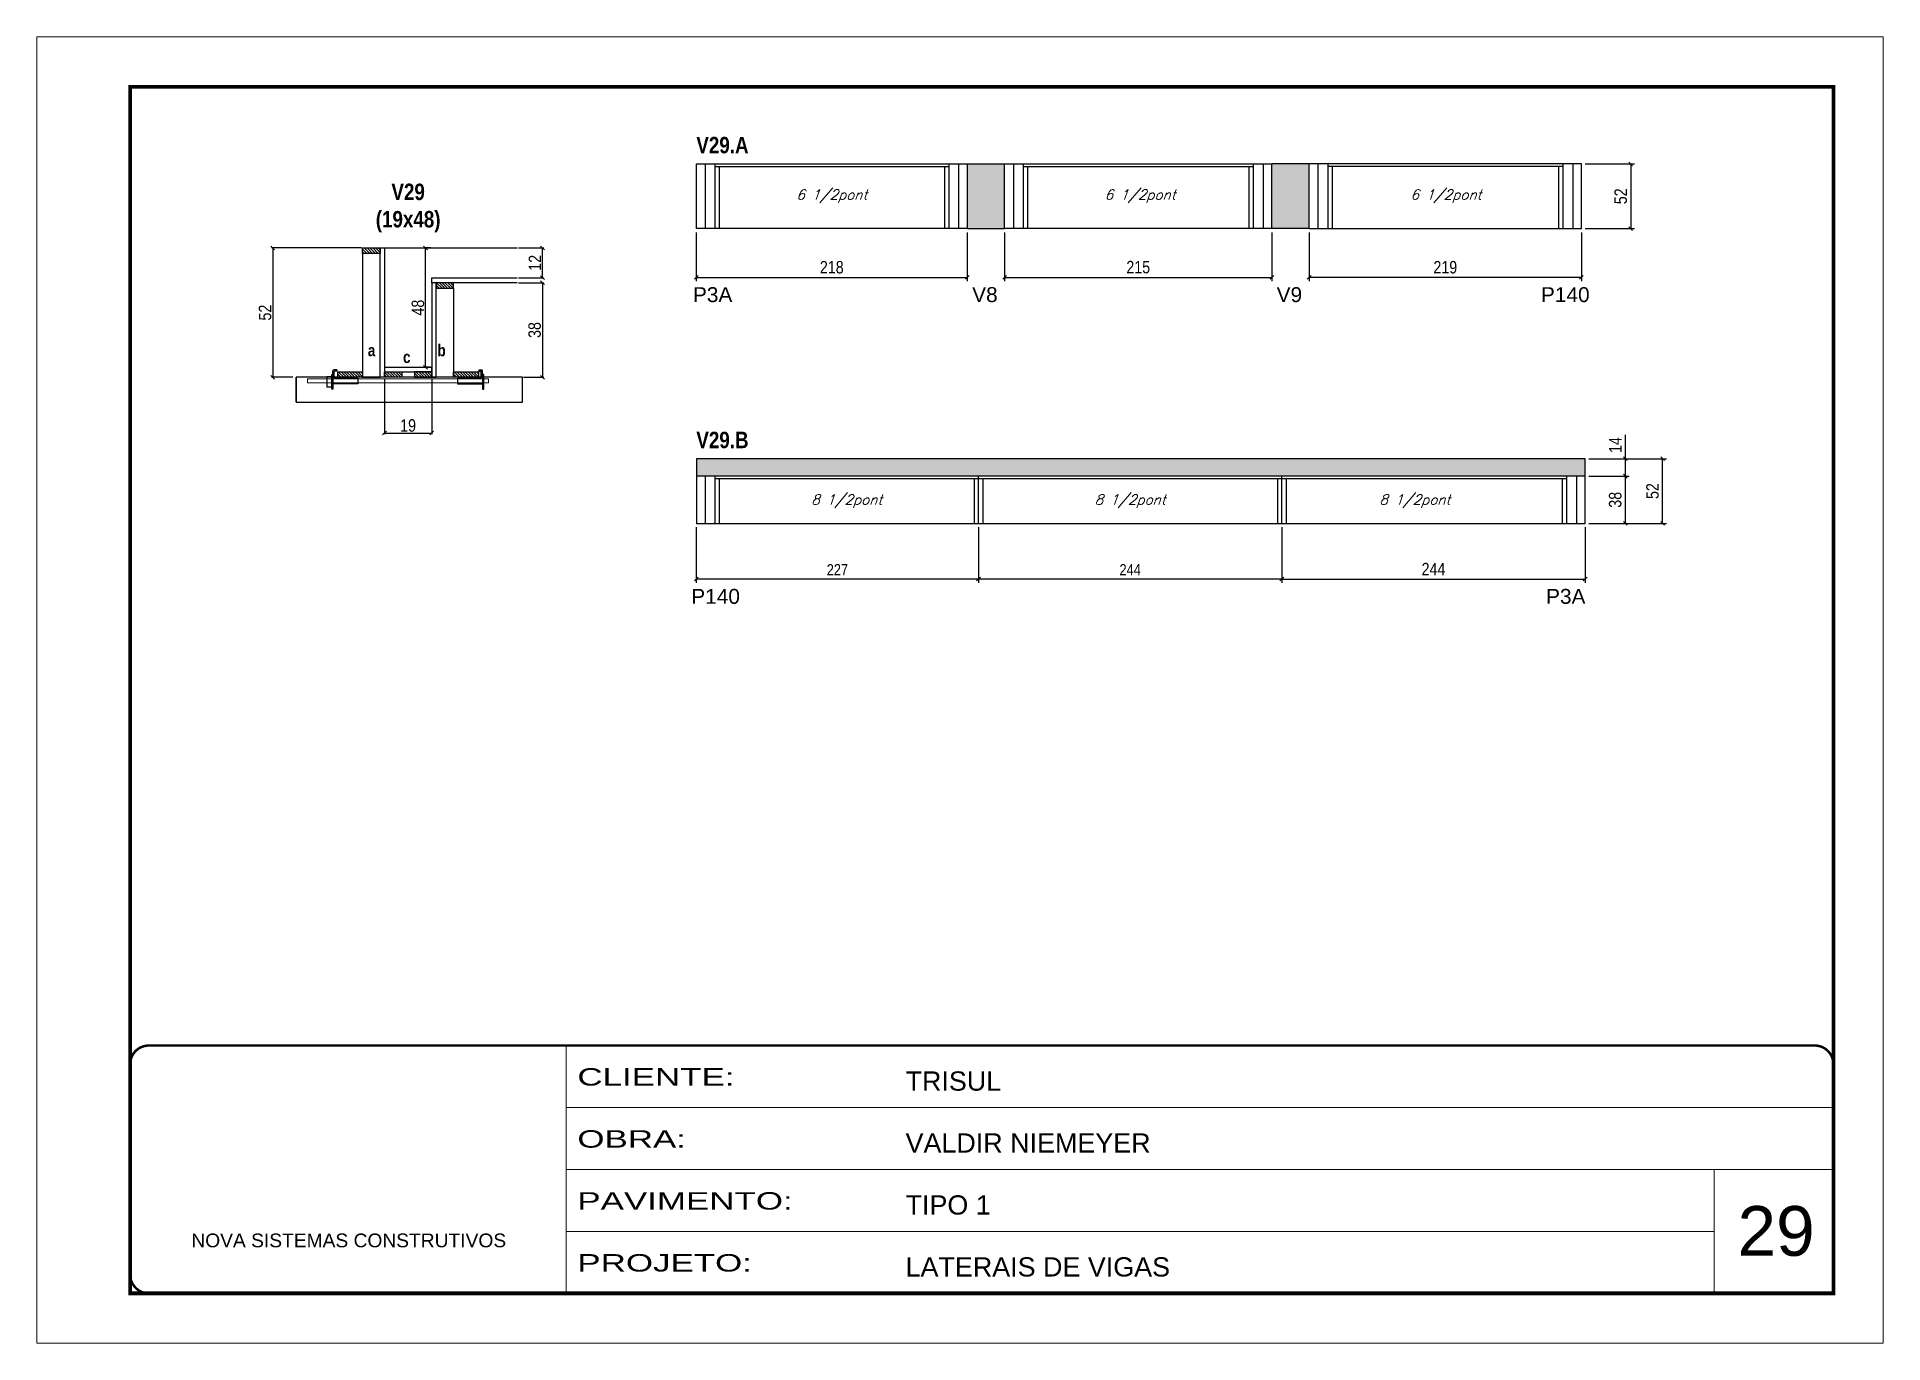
# Model space of a CAD drawing. Extents: x 3330 to 22105, y 1197 to 30204.
# Drawn here: x 3330 to 4815, y 20723 to 21773 of the extents above; entities that cross this region are included whole.
import ezdxf

# ---------------------------------------------------------------- set-up
doc = ezdxf.new("R2010")
doc.units = 0
doc.linetypes.add('CONTINUO', pattern=[0])
doc.linetypes.add('DASHED', pattern=[0.75, 0.5, -0.25])
for name, color, linetype in [('5', 5, 'Continuous'), ('barrote', 251, 'Continuous'), ('COTA', 241, 'Continuous'), ('detalhes', 4, 'Continuous'), ('NOMENCLATURA', 7, 'Continuous'), ('Painéis', 200, 'Continuous'), ('presilha', 1, 'Continuous'), ('SARR_2.2x10', 60, 'Continuous'), ('SARR_2.2x7', 40, 'Continuous'), ('SARR_3.5x7', 81, 'Continuous'), ('texto', 7, 'Continuous')]:
    doc.layers.add(name, color=color, linetype=linetype)
for name, color, linetype, lineweight in [('CARIMBO', 255, 'Continuous', 9), ('CONCRETO', 251, 'Continuous', 25), ('Folhas', 255, 'Continuous', 9), ('SARRAFO DE PRESSAO', 251, 'DASHED', 9), ('SCO-___-LAJ', 2, 'Continuous', 0)]:
    doc.layers.add(name, color=color, linetype=linetype, lineweight=lineweight)
doc.styles.add('ARIAL', font='arial.ttf')
doc.styles.add('COTA TECNICA', font='techl___.ttf', dxfattribs={"height": 10})
doc.styles.add('COTA TECNICA 2X', font='techl___.ttf', dxfattribs={"height": 10})
doc.styles.add('COTA TECNICA-50', font='techl___.ttf', dxfattribs={"height": 9})
doc.styles.add('Romans', font='romans.shx')
doc.styles.get("Standard").update_dxf_attribs({"font": 'arial.ttf'})
doc.styles.add('TECNICA', font='techb___.ttf', dxfattribs={"height": 10})
doc.styles.add('Tecnologia', font='')
doc.styles.get('Tecnologia').set_extended_font_data('Forgotten Futurist')
doc.dimstyles.new('COTA PAINEL-50', dxfattribs={"dimtxt": 9, "dimasz": 3, "dimexe": 3, "dimexo": 3, "dimgap": 3, "dimtad": 1, "dimdec": 1, "dimzin": 12, "dimdsep": 46, "dimtxsty": 'COTA TECNICA-50', "dimblk1": 'OBLIQUE', "dimblk2": 'OBLIQUE', "dimsah": 1, "dimcen": 0.9, "dimclrd": 4, "dimclre": 4, "dimclrt": 240, "dimadec": 1, "dimazin": 3, "dimtfac": 1, "dimtdec": 1, "dimtmove": 0, "dimatfit": 3, "dimfxl": 1, "dimtolj": 1, "dimtzin": 12, "dimarcsym": 0})
doc.dimstyles.new('PAINEL', dxfattribs={"dimtxt": 10, "dimasz": 3, "dimexe": 3, "dimexo": 3, "dimgap": 3, "dimtad": 1, "dimdec": 1, "dimzin": 12, "dimdsep": 46, "dimtxsty": 'COTA TECNICA', "dimblk1": 'OBLIQUE', "dimblk2": 'OBLIQUE', "dimsah": 1, "dimcen": 0.9, "dimclrd": 4, "dimclre": 4, "dimclrt": 240, "dimadec": 1, "dimazin": 3, "dimtfac": 1, "dimtdec": 1, "dimtmove": 0, "dimatfit": 3, "dimfxl": 1, "dimtolj": 1, "dimtzin": 12, "dimarcsym": 0})
doc.dimstyles.new('SECAO', dxfattribs={"dimscale": 0.333333, "dimtxt": 5, "dimasz": 9, "dimexe": 3, "dimexo": 3, "dimgap": 3, "dimtad": 1, "dimdec": 1, "dimlfac": 0.5, "dimzin": 12, "dimdsep": 46, "dimtxsty": 'COTA TECNICA 2X', "dimblk1": 'OBLIQUE', "dimblk2": 'OBLIQUE', "dimsah": 1, "dimcen": 0.9, "dimclrd": 4, "dimclre": 4, "dimclrt": 240, "dimadec": 1, "dimazin": 3, "dimtfac": 1, "dimtdec": 1, "dimtmove": 0, "dimatfit": 3, "dimfxl": 1, "dimtolj": 1, "dimtzin": 12, "dimarcsym": 0})

msp = doc.modelspace()

# ---------------------------------------------------------------- texts
at = {"layer": '5', "linetype": 'Continuous'}
for s, p in [('P3A', (3857.42, 21559.94)), ('V8', (4082.02, 21559.94)), ('V9', (4326.93, 21559.94)), ('P140', (4539.55, 21559.94)), ('P140', (3856.06, 21317.37)), ('P3A', (4543.65, 21317.37))]:
    msp.add_text(s, height=12, rotation=359.99996, dxfattribs=at).set_placement(p)
at = {"layer": 'CARIMBO', "style": 'ARIAL'}
msp.add_text('29', height=40, dxfattribs=at).set_placement((4697.59, 20793.24))
at = {"layer": 'detalhes', "style": 'TECNICA'}
for s, p in [('a', (3595.86, 21516.37)), ('c', (3624.15, 21510.95)), ('b', (3651.83, 21516.36))]:
    msp.add_text(s, height=9.6, dxfattribs=at).set_placement(p)
at = {"layer": 'NOMENCLATURA', "style": 'TECNICA'}
for s, p in [('V29.A', (3860.14, 21679.57)), ('V29.B', (3860.14, 21442.5))]:
    msp.add_text(s, height=13.2, dxfattribs=at).set_placement(p)
at = {"layer": 'NOMENCLATURA', "insert": (3628.33, 21655.17), "char_height": 13.2, "attachment_point": 2, "style": 'TECNICA'}
msp.add_mtext_dynamic_manual_height_columns('V29\\P(19x48)', width=300.2766, gutter_width=1, heights=[0], dxfattribs=at)
at = {"layer": 'texto', "color": 2, "char_height": 8, "attachment_point": 5, "style": 'Romans'}
for s, insert in [('{\\Q19;\\C256;6 1/2pont}', (3969.14, 21645.05)), ('{\\Q19;\\C256;6 1/2pont}', (4217.14, 21645.05)), ('{\\Q19;\\C256;6 1/2pont}', (4463.14, 21645.05)), ('{\\Q19;\\C256;8 1/2pont}', (3981.14, 21399.88)), ('{\\Q19;\\C256;8 1/2pont}', (4209.14, 21399.88)), ('{\\Q19;\\C256;8 1/2pont}', (4438.14, 21399.88))]:
    msp.add_mtext(s, dxfattribs=dict(at, insert=insert))

# ---------------------------------------------------------------- blocks, each defined once
blk = doc.blocks.new('9999999999')
at = {"color": 30, "linetype": 'CONTINUO'}
for p, q in [((98564.6, 34230.2), (98564.6, 34429.4)), ((98564.6, 34379.6), (99584, 34379.6)), ((98564.6, 34329.8), (99488, 34329.8)), ((99584, 34329.8), (99488, 34329.8)), ((99488, 34329.8), (99488, 34230.2)), ((98564.6, 34280), (99488, 34280))]:
    blk.add_line(p, q, dxfattribs=at)
at = {"color": 30, "linetype": 'CONTINUO', "const_width": 2}
blk.add_lwpolyline([(99584, 34230.2), (99584, 34414.4, 0.414214), (99569, 34429.4), (98229, 34429.4, 0.414214), (98214, 34414.4), (98214, 34245.2, 0.414214), (98229, 34230.2), (99584, 34230.2)], format="xyb", dxfattribs=at)
at = {"layer": 'Folhas'}
blk.add_lwpolyline([(98139, 34190.2), (99624, 34190.2), (99624, 35240.2), (98139, 35240.2)], close=True, dxfattribs=at)
at = {"layer": 'Folhas', "color": 30, "const_width": 3}
blk.add_lwpolyline([(98214, 34230.2), (99584, 34230.2), (99584, 35200.2), (98214, 35200.2)], close=True, dxfattribs=at)
at = {"color": 7, "linetype": 'Continuous', "ltscale": 5, "style": 'ARIAL'}
for s, height, p in [('TRISUL', 15.48, (98837.7, 34393.1)), ('VALDIR NIEMEYER', 15.483, (98837.7, 34343.3)), ('TIPO 1', 15.48, (98837.7, 34293.5)), ('NOVA SISTEMAS CONSTRUTIVOS', 11.059, (98263.2, 34267.2)), ('LATERAIS DE VIGAS', 15.483, (98837.7, 34243.7))]:
    blk.add_text(s, height=height, dxfattribs=at).set_placement(p)
at = {"layer": 'Folhas', "color": 7, "style": 'Tecnologia', "width": 1.5}
for s, p in [('CLIENTE:', (98573.7, 34397.2)), ('OBRA:', (98573.7, 34347.3)), ('PAVIMENTO:', (98573.7, 34297.5)), ('PROJETO:', (98573.7, 34247.7))]:
    blk.add_text(s, height=14, dxfattribs=at).set_placement(p)
blk = doc.blocks.new('PRESILHA METÁLICA 1')
at = {"layer": 'presilha'}
for p, q in [((0, 13), (6, 13)), ((0, 13), (0, 0)), ((6, 0), (0, 0)), ((6, 15.5), (7.5, 15.5)), ((6, -2.5), (6, 15.5)), ((6, 13), (6, 0)), ((7.5, 10.6), (7.5, 19.9)), ((7.5, 15.5), (7.5, -2.5)), ((37.5, 4.1), (7.5, 4.1)), ((12, 21), (8.6, 21)), ((9, 11.6), (9, 18.9)), ((12, 19.5), (9.6, 19.5)), ((37.5, 11), (9.6, 11)), ((12, 21), (12, 19.5)), ((37.5, 11), (37.5, 4.1)), ((7.5, -2.5), (6, -2.5))]:
    blk.add_line(p, q, dxfattribs=at)
for centre, radius, start, end in [((8.6, 19.9), 1.14, 90, 180), ((9.6, 18.9), 0.57, 90, 180), ((9.6, 11.6), 0.57, 180, 270)]:
    blk.add_arc(centre, radius, start, end, dxfattribs=at)
blk = doc.blocks.new('PRESILHA METÁLICA 2')
at = {"layer": 'presilha'}
for p, q in [((-5.2, 23.5), (-5.2, 22)), ((-5.2, 23.5), (-1.9, 23.5)), ((-0.8, 14.6), (-0.8, 22.4)), ((-30.8, 13.5), (-30.8, 6.6)), ((-30.8, 13.5), (-2.8, 13.5)), ((-30.8, 6.6), (-0.8, 6.6)), ((-5.2, 22), (-2.8, 22)), ((-2.2, 14.1), (-2.2, 21.4)), ((0.8, 18), (-0.8, 18)), ((-0.8, 18), (-0.8, 0)), ((-0.8, 0), (0.8, 0)), ((0.8, 0), (0.8, 18))]:
    blk.add_line(p, q, dxfattribs=at)
for centre, radius, start, end in [((-1.9, 22.4), 1.14, 0, 90), ((-2.8, 21.4), 0.57, 0, 90), ((-2.8, 14.1), 0.57, 270, 0)]:
    blk.add_arc(centre, radius, start, end, dxfattribs=at)
blk = doc.blocks.new('_Oblique')
at = {"color": 0, "linetype": 'ByBlock', "lineweight": -2}
blk.add_line((-0.5, -0.5), (0.5, 0.5), dxfattribs=at)
blk = doc.blocks.new('*D3625')
at = {"layer": 'COTA', "color": 4, "lineweight": -2, "transparency": 16777216}
for p, q in [((3717, 21575.5), (3737.4, 21575.5)), ((3736.4, 21575.5), (3736.4, 21499.5)), ((3721.1, 21499.5), (3737.4, 21499.5))]:
    blk.add_line(p, q, dxfattribs=at)
at = {"layer": 'Defpoints', "color": 0, "transparency": 16777216}
for p in [(3716, 21575.5), (3720.1, 21499.5), (3736.4, 21499.5)]:
    blk.add_point(p, dxfattribs=at)
at = {"layer": 'COTA', "color": 4, "lineweight": -2, "transparency": 16777216, "xscale": 3, "yscale": 3, "zscale": 3}
for p, rotation in [((3736.4, 21575.5), 90), ((3736.4, 21499.5), 270)]:
    blk.add_blockref('_Oblique', p, dxfattribs=dict(at, rotation=rotation))
at = {"layer": 'COTA', "color": 240, "transparency": 16777216, "insert": (3730.1, 21537.5), "char_height": 10, "attachment_point": 5, "rotation": 90, "style": 'COTA TECNICA 2X'}
blk.add_mtext('\\A1;38', dxfattribs=at)
blk = doc.blocks.new('*D3626')
at = {"layer": 'COTA', "color": 4, "lineweight": -2, "transparency": 16777216}
for p, q in [((3717, 21603.5), (3737.4, 21603.5)), ((3736.4, 21579.5), (3736.4, 21603.5)), ((3717, 21579.5), (3737.4, 21579.5))]:
    blk.add_line(p, q, dxfattribs=at)
at = {"layer": 'Defpoints', "color": 0, "transparency": 16777216}
for p in [(3716, 21603.5), (3736.4, 21603.5), (3716, 21579.5)]:
    blk.add_point(p, dxfattribs=at)
at = {"layer": 'COTA', "color": 4, "lineweight": -2, "transparency": 16777216, "xscale": 3, "yscale": 3, "zscale": 3}
for p, rotation in [((3736.4, 21603.5), 90), ((3736.4, 21579.5), 270)]:
    blk.add_blockref('_Oblique', p, dxfattribs=dict(at, rotation=rotation))
at = {"layer": 'COTA', "color": 240, "transparency": 16777216, "insert": (3730.3, 21591.5), "char_height": 10, "attachment_point": 5, "rotation": 90, "style": 'COTA TECNICA 2X'}
blk.add_mtext('\\A1;12', dxfattribs=at)
blk = doc.blocks.new('*D3627')
at = {"layer": 'COTA', "color": 4, "lineweight": -2, "transparency": 16777216}
for p, q in [((3590.7, 21603.5), (3518.4, 21603.5)), ((3519.4, 21603.5), (3519.4, 21499.5)), ((3535.5, 21499.5), (3518.4, 21499.5))]:
    blk.add_line(p, q, dxfattribs=at)
at = {"layer": 'Defpoints', "color": 0, "transparency": 16777216}
for p in [(3591.7, 21603.5), (3519.4, 21499.5), (3536.5, 21499.5)]:
    blk.add_point(p, dxfattribs=at)
at = {"layer": 'COTA', "color": 4, "lineweight": -2, "transparency": 16777216, "xscale": 3, "yscale": 3, "zscale": 3}
for p, rotation in [((3519.4, 21603.5), 90), ((3519.4, 21499.5), 270)]:
    blk.add_blockref('_Oblique', p, dxfattribs=dict(at, rotation=rotation))
at = {"layer": 'COTA', "color": 240, "transparency": 16777216, "insert": (3513.3, 21551.5), "char_height": 10, "attachment_point": 5, "rotation": 90, "style": 'COTA TECNICA 2X'}
blk.add_mtext('\\A1;52', dxfattribs=at)
blk = doc.blocks.new('*D3628')
at = {"layer": 'COTA', "color": 4, "lineweight": -2, "transparency": 16777216}
for p, q in [((3646.3, 21603.5), (3641.3, 21603.5)), ((3642.3, 21507.5), (3642.3, 21603.5)), ((3646.3, 21507.5), (3641.3, 21507.5))]:
    blk.add_line(p, q, dxfattribs=at)
at = {"layer": 'Defpoints', "color": 0, "transparency": 16777216}
for p in [(3642.3, 21603.5), (3647.3, 21603.5), (3647.3, 21507.5)]:
    blk.add_point(p, dxfattribs=at)
at = {"layer": 'COTA', "color": 4, "lineweight": -2, "transparency": 16777216, "xscale": 3, "yscale": 3, "zscale": 3}
for p, rotation in [((3642.3, 21603.5), 90), ((3642.3, 21507.5), 270)]:
    blk.add_blockref('_Oblique', p, dxfattribs=dict(at, rotation=rotation))
at = {"layer": 'COTA', "color": 240, "transparency": 16777216, "insert": (3636.2, 21555.5), "char_height": 10, "attachment_point": 5, "rotation": 90, "style": 'COTA TECNICA 2X'}
blk.add_mtext('\\A1;48', dxfattribs=at)
blk = doc.blocks.new('*D3629')
at = {"layer": 'COTA', "color": 4, "lineweight": -2, "transparency": 16777216}
for p, q in [((3609.3, 21498.5), (3609.3, 21453.7)), ((3647.3, 21498.5), (3647.3, 21453.7)), ((3609.3, 21454.7), (3647.3, 21454.7))]:
    blk.add_line(p, q, dxfattribs=at)
at = {"layer": 'Defpoints', "color": 0, "transparency": 16777216}
for p in [(3609.3, 21499.5), (3647.3, 21499.5), (3647.3, 21454.7)]:
    blk.add_point(p, dxfattribs=at)
at = {"layer": 'COTA', "color": 4, "lineweight": -2, "transparency": 16777216, "xscale": 3, "yscale": 3, "zscale": 3, "rotation": 180}
blk.add_blockref('_Oblique', (3609.3, 21454.7), dxfattribs=at)
at = {"layer": 'COTA', "color": 4, "lineweight": -2, "transparency": 16777216, "xscale": 3, "yscale": 3, "zscale": 3}
blk.add_blockref('_Oblique', (3647.3, 21454.7), dxfattribs=at)
at = {"layer": 'COTA', "color": 240, "transparency": 16777216, "insert": (3628.3, 21460.7), "char_height": 10, "attachment_point": 5, "style": 'COTA TECNICA 2X'}
blk.add_mtext('\\A1;19', dxfattribs=at)
blk = doc.blocks.new('*D3630')
at = {"layer": 'COTA', "color": 4, "linetype": 'ByBlock', "lineweight": -2, "transparency": 16777216}
for p, q in [((3860.1, 21616), (3860.1, 21576.8)), ((4078.1, 21616), (4078.1, 21576.8)), ((3860.1, 21579.8), (4078.1, 21579.8))]:
    blk.add_line(p, q, dxfattribs=at)
at = {"layer": 'Defpoints', "color": 0, "linetype": 'ByBlock', "transparency": 16777216}
for p in [(3860.1, 21619), (4078.1, 21619), (4078.1, 21579.8)]:
    blk.add_point(p, dxfattribs=at)
at = {"layer": 'COTA', "color": 4, "linetype": 'ByBlock', "lineweight": -2, "transparency": 16777216, "xscale": 3, "yscale": 3, "zscale": 3, "rotation": 180}
blk.add_blockref('_Oblique', (3860.1, 21579.8), dxfattribs=at)
at = {"layer": 'COTA', "color": 4, "linetype": 'ByBlock', "lineweight": -2, "transparency": 16777216, "xscale": 3, "yscale": 3, "zscale": 3}
blk.add_blockref('_Oblique', (4078.1, 21579.8), dxfattribs=at)
at = {"layer": 'COTA', "color": 240, "linetype": 'ByBlock', "transparency": 16777216, "insert": (3969.1, 21587.9), "char_height": 10, "attachment_point": 5, "style": 'COTA TECNICA'}
blk.add_mtext('\\A1;218', dxfattribs=at)
blk = doc.blocks.new('*D3631')
at = {"layer": 'COTA', "color": 4, "linetype": 'ByBlock', "lineweight": -2, "transparency": 16777216}
for p, q in [((4108.1, 21616), (4108.1, 21576.8)), ((4323.1, 21616), (4323.1, 21576.8)), ((4108.1, 21579.8), (4323.1, 21579.8))]:
    blk.add_line(p, q, dxfattribs=at)
at = {"layer": 'Defpoints', "color": 0, "linetype": 'ByBlock', "transparency": 16777216}
for p in [(4108.1, 21619), (4323.1, 21619), (4323.1, 21579.8)]:
    blk.add_point(p, dxfattribs=at)
at = {"layer": 'COTA', "color": 4, "linetype": 'ByBlock', "lineweight": -2, "transparency": 16777216, "xscale": 3, "yscale": 3, "zscale": 3, "rotation": 180}
blk.add_blockref('_Oblique', (4108.1, 21579.8), dxfattribs=at)
at = {"layer": 'COTA', "color": 4, "linetype": 'ByBlock', "lineweight": -2, "transparency": 16777216, "xscale": 3, "yscale": 3, "zscale": 3}
blk.add_blockref('_Oblique', (4323.1, 21579.8), dxfattribs=at)
at = {"layer": 'COTA', "color": 240, "linetype": 'ByBlock', "transparency": 16777216, "insert": (4215.6, 21588), "char_height": 10, "attachment_point": 5, "style": 'COTA TECNICA'}
blk.add_mtext('\\A1;215', dxfattribs=at)
blk = doc.blocks.new('*D3632')
at = {"layer": 'COTA', "color": 4, "linetype": 'ByBlock', "lineweight": -2, "transparency": 16777216}
for p, q in [((4353.1, 21616), (4353.1, 21576.8)), ((4572.1, 21616), (4572.1, 21576.8)), ((4572.1, 21579.8), (4353.1, 21579.8))]:
    blk.add_line(p, q, dxfattribs=at)
at = {"layer": 'Defpoints', "color": 0, "linetype": 'ByBlock', "transparency": 16777216}
for p in [(4353.1, 21619), (4572.1, 21619), (4353.1, 21579.8)]:
    blk.add_point(p, dxfattribs=at)
at = {"layer": 'COTA', "color": 4, "linetype": 'ByBlock', "lineweight": -2, "transparency": 16777216, "xscale": 3, "yscale": 3, "zscale": 3, "rotation": 180}
blk.add_blockref('_Oblique', (4353.1, 21579.8), dxfattribs=at)
at = {"layer": 'COTA', "color": 4, "linetype": 'ByBlock', "lineweight": -2, "transparency": 16777216, "xscale": 3, "yscale": 3, "zscale": 3}
blk.add_blockref('_Oblique', (4572.1, 21579.8), dxfattribs=at)
at = {"layer": 'COTA', "color": 240, "linetype": 'ByBlock', "transparency": 16777216, "insert": (4462.6, 21587.9), "char_height": 10, "attachment_point": 5, "style": 'COTA TECNICA'}
blk.add_mtext('\\A1;219', dxfattribs=at)
blk = doc.blocks.new('*D3633')
at = {"layer": 'COTA', "color": 4, "linetype": 'ByBlock', "lineweight": -2, "transparency": 16777216}
for p, q in [((4575.1, 21671), (4614.8, 21671)), ((4611.8, 21671), (4611.8, 21619)), ((4575.1, 21619), (4614.8, 21619))]:
    blk.add_line(p, q, dxfattribs=at)
at = {"layer": 'Defpoints', "color": 0, "linetype": 'ByBlock', "transparency": 16777216}
for p in [(4572.1, 21671), (4572.1, 21619), (4611.8, 21619)]:
    blk.add_point(p, dxfattribs=at)
at = {"layer": 'COTA', "color": 4, "linetype": 'ByBlock', "lineweight": -2, "transparency": 16777216, "xscale": 3, "yscale": 3, "zscale": 3}
for p, rotation in [((4611.8, 21671), 90), ((4611.8, 21619), 270)]:
    blk.add_blockref('_Oblique', p, dxfattribs=dict(at, rotation=rotation))
at = {"layer": 'COTA', "color": 240, "linetype": 'ByBlock', "transparency": 16777216, "insert": (4603.7, 21645), "char_height": 10, "attachment_point": 5, "rotation": 90, "style": 'COTA TECNICA'}
blk.add_mtext('\\A1;52', dxfattribs=at)
blk = doc.blocks.new('*D3634')
at = {"layer": 'COTA', "color": 4, "linetype": 'ByBlock', "lineweight": -2, "transparency": 16777216}
for p, q in [((4087.1, 21379), (4087.1, 21334.3)), ((4331.1, 21379), (4331.1, 21334.3)), ((4331.1, 21337.3), (4087.1, 21337.3))]:
    blk.add_line(p, q, dxfattribs=at)
at = {"layer": 'Defpoints', "color": 0, "linetype": 'ByBlock', "transparency": 16777216}
for p in [(4087.1, 21382), (4331.1, 21382), (4087.1, 21337.3)]:
    blk.add_point(p, dxfattribs=at)
at = {"layer": 'COTA', "color": 4, "linetype": 'ByBlock', "lineweight": -2, "transparency": 16777216, "xscale": 3, "yscale": 3, "zscale": 3, "rotation": 180}
blk.add_blockref('_Oblique', (4087.1, 21337.3), dxfattribs=at)
at = {"layer": 'COTA', "color": 4, "linetype": 'ByBlock', "lineweight": -2, "transparency": 16777216, "xscale": 3, "yscale": 3, "zscale": 3}
blk.add_blockref('_Oblique', (4331.1, 21337.3), dxfattribs=at)
at = {"layer": 'COTA', "color": 240, "linetype": 'ByBlock', "transparency": 16777216, "insert": (4209.1, 21344.8), "char_height": 9, "attachment_point": 5, "style": 'COTA TECNICA-50'}
blk.add_mtext('\\A1;244', dxfattribs=at)
blk = doc.blocks.new('*D3635')
at = {"layer": 'COTA', "color": 4, "linetype": 'ByBlock', "lineweight": -2, "transparency": 16777216}
for p, q in [((3860.1, 21379), (3860.1, 21334.3)), ((4087.1, 21379), (4087.1, 21334.3)), ((4087.1, 21337.3), (3860.1, 21337.3))]:
    blk.add_line(p, q, dxfattribs=at)
at = {"layer": 'Defpoints', "color": 0, "linetype": 'ByBlock', "transparency": 16777216}
for p in [(3860.1, 21382), (4087.1, 21382), (3860.1, 21337.3)]:
    blk.add_point(p, dxfattribs=at)
at = {"layer": 'COTA', "color": 4, "linetype": 'ByBlock', "lineweight": -2, "transparency": 16777216, "xscale": 3, "yscale": 3, "zscale": 3, "rotation": 180}
blk.add_blockref('_Oblique', (3860.1, 21337.3), dxfattribs=at)
at = {"layer": 'COTA', "color": 4, "linetype": 'ByBlock', "lineweight": -2, "transparency": 16777216, "xscale": 3, "yscale": 3, "zscale": 3}
blk.add_blockref('_Oblique', (4087.1, 21337.3), dxfattribs=at)
at = {"layer": 'COTA', "color": 240, "linetype": 'ByBlock', "transparency": 16777216, "insert": (3973.6, 21344.8), "char_height": 9, "attachment_point": 5, "style": 'COTA TECNICA-50'}
blk.add_mtext('\\A1;227', dxfattribs=at)
blk = doc.blocks.new('*D3636')
at = {"layer": 'COTA', "color": 4, "linetype": 'ByBlock', "lineweight": -2, "transparency": 16777216}
for p, q in [((4331.1, 21379), (4331.1, 21334.3)), ((4575.1, 21379), (4575.1, 21334.3)), ((4331.1, 21337.3), (4575.1, 21337.3))]:
    blk.add_line(p, q, dxfattribs=at)
at = {"layer": 'Defpoints', "color": 0, "linetype": 'ByBlock', "transparency": 16777216}
for p in [(4331.1, 21382), (4575.1, 21382), (4575.1, 21337.3)]:
    blk.add_point(p, dxfattribs=at)
at = {"layer": 'COTA', "color": 4, "linetype": 'ByBlock', "lineweight": -2, "transparency": 16777216, "xscale": 3, "yscale": 3, "zscale": 3, "rotation": 180}
blk.add_blockref('_Oblique', (4331.1, 21337.3), dxfattribs=at)
at = {"layer": 'COTA', "color": 4, "linetype": 'ByBlock', "lineweight": -2, "transparency": 16777216, "xscale": 3, "yscale": 3, "zscale": 3}
blk.add_blockref('_Oblique', (4575.1, 21337.3), dxfattribs=at)
at = {"layer": 'COTA', "color": 240, "linetype": 'ByBlock', "transparency": 16777216, "insert": (4453.1, 21345.3), "char_height": 10, "attachment_point": 5, "style": 'COTA TECNICA'}
blk.add_mtext('\\A1;244', dxfattribs=at)
blk = doc.blocks.new('*D3637')
at = {"layer": 'COTA', "color": 4, "linetype": 'ByBlock', "lineweight": -2, "transparency": 16777216}
for p, q in [((4578.1, 21420), (4610.5, 21420)), ((4607.5, 21382), (4607.5, 21420)), ((4578.1, 21382), (4610.5, 21382))]:
    blk.add_line(p, q, dxfattribs=at)
at = {"layer": 'Defpoints', "color": 0, "linetype": 'ByBlock', "transparency": 16777216}
for p in [(4575.1, 21420), (4607.5, 21420), (4575.1, 21382)]:
    blk.add_point(p, dxfattribs=at)
at = {"layer": 'COTA', "color": 4, "linetype": 'ByBlock', "lineweight": -2, "transparency": 16777216, "xscale": 3, "yscale": 3, "zscale": 3}
for p, rotation in [((4607.5, 21420), 90), ((4607.5, 21382), 270)]:
    blk.add_blockref('_Oblique', p, dxfattribs=dict(at, rotation=rotation))
at = {"layer": 'COTA', "color": 240, "linetype": 'ByBlock', "transparency": 16777216, "insert": (4599.3, 21401), "char_height": 10, "attachment_point": 5, "rotation": 90, "style": 'COTA TECNICA'}
blk.add_mtext('\\A1;38', dxfattribs=at)
blk = doc.blocks.new('*D3638')
at = {"layer": 'COTA', "color": 4, "linetype": 'ByBlock', "lineweight": -2, "transparency": 16777216}
for p, q in [((4607.5, 21434), (4607.5, 21453.1)), ((4578.1, 21434), (4610.5, 21434)), ((4607.5, 21420), (4607.5, 21434)), ((4578.1, 21420), (4610.5, 21420))]:
    blk.add_line(p, q, dxfattribs=at)
at = {"layer": 'Defpoints', "color": 0, "linetype": 'ByBlock', "transparency": 16777216}
for p in [(4575.1, 21434), (4607.5, 21434), (4575.1, 21420)]:
    blk.add_point(p, dxfattribs=at)
at = {"layer": 'COTA', "color": 4, "linetype": 'ByBlock', "lineweight": -2, "transparency": 16777216, "xscale": 3, "yscale": 3, "zscale": 3}
for p, rotation in [((4607.5, 21434), 90), ((4607.5, 21420), 270)]:
    blk.add_blockref('_Oblique', p, dxfattribs=dict(at, rotation=rotation))
at = {"layer": 'COTA', "color": 240, "linetype": 'ByBlock', "transparency": 16777216, "insert": (4599.4, 21445), "char_height": 10, "attachment_point": 5, "rotation": 90, "style": 'COTA TECNICA'}
blk.add_mtext('\\A1;14', dxfattribs=at)
blk = doc.blocks.new('*D3639')
at = {"layer": 'COTA', "color": 4, "linetype": 'ByBlock', "lineweight": -2, "transparency": 16777216}
for p, q in [((4578.1, 21434), (4640.4, 21434)), ((4637.4, 21382), (4637.4, 21434)), ((4578.1, 21382), (4640.4, 21382))]:
    blk.add_line(p, q, dxfattribs=at)
at = {"layer": 'Defpoints', "color": 0, "linetype": 'ByBlock', "transparency": 16777216}
for p in [(4575.1, 21434), (4637.4, 21434), (4575.1, 21382)]:
    blk.add_point(p, dxfattribs=at)
at = {"layer": 'COTA', "color": 4, "linetype": 'ByBlock', "lineweight": -2, "transparency": 16777216, "xscale": 3, "yscale": 3, "zscale": 3}
for p, rotation in [((4637.4, 21434), 90), ((4637.4, 21382), 270)]:
    blk.add_blockref('_Oblique', p, dxfattribs=dict(at, rotation=rotation))
at = {"layer": 'COTA', "color": 240, "linetype": 'ByBlock', "transparency": 16777216, "insert": (4629.3, 21408), "char_height": 10, "attachment_point": 5, "rotation": 90, "style": 'COTA TECNICA'}
blk.add_mtext('\\A1;52', dxfattribs=at)

# ---------------------------------------------------------------- dimensions: what is measured, and where the dimension line sits
at = {"layer": 'COTA', "linetype": 'ByBlock'}
for base, p1, p2, angle, picture, middle in [((4611.84, 21619.05), (4572.14, 21671.05), (4572.14, 21619.05), 90, '*D3633', (4603.73, 21645.05)), ((4353.14, 21579.84), (4572.14, 21619.05), (4353.14, 21619.05), 180, '*D3632', (4462.64, 21587.93)), ((4607.5, 21433.98), (4575.14, 21419.98), (4575.14, 21433.98), 90, '*D3638', (4599.42, 21445.04)), ((4637.4, 21433.98), (4575.14, 21381.98), (4575.14, 21433.98), 90, '*D3639', (4629.3, 21407.98)), ((4607.5, 21419.98), (4575.14, 21381.98), (4575.14, 21419.98), 90, '*D3637', (4599.25, 21400.98))]:
    dim = msp.add_linear_dim(base=base, p1=p1, p2=p2, angle=angle, dimstyle='PAINEL', dxfattribs=at)
    dim.commit()
    dim.dimension.update_dxf_attribs({"geometry": picture, "text_midpoint": middle})
for base, p1, p2, picture, middle in [((4078.14, 21579.84), (3860.14, 21619.05), (4078.14, 21619.05), '*D3630', (3969.14, 21587.94)), ((4323.14, 21579.84), (4108.14, 21619.05), (4323.14, 21619.05), '*D3631', (4215.64, 21587.95)), ((4575.14, 21337.27), (4331.14, 21381.98), (4575.14, 21381.98), '*D3636', (4453.14, 21345.34))]:
    dim = msp.add_linear_dim(base=base, p1=p1, p2=p2, dimstyle='PAINEL', dxfattribs=at)
    dim.commit()
    dim.dimension.update_dxf_attribs({"geometry": picture, "text_midpoint": middle})
at = {"layer": 'COTA'}
for base, p1, p2, picture, middle in [((3519.41, 21499.48, 0), (3591.73, 21603.48), (3536.52, 21499.48, 0), '*D3627', (3513.3, 21551.48, 0)), ((3642.26, 21603.48), (3647.33, 21507.48), (3647.33, 21603.48), '*D3628', (3636.16, 21555.48)), ((3736.38, 21603.48), (3716.03, 21579.48), (3716.03, 21603.48), '*D3626', (3730.32, 21591.48)), ((3736.38, 21499.48, 0), (3716.03, 21575.48), (3720.14, 21499.48, 0), '*D3625', (3730.14, 21537.48, 0))]:
    dim = msp.add_linear_dim(base=base, p1=p1, p2=p2, angle=90, dimstyle='SECAO', dxfattribs=at)
    dim.commit()
    dim.dimension.update_dxf_attribs({"geometry": picture, "text_midpoint": middle})
dim = msp.add_linear_dim(base=(3647.33, 21454.65), p1=(3609.33, 21499.48), p2=(3647.33, 21499.48), dimstyle='SECAO', dxfattribs=at)
dim.commit()
dim.dimension.update_dxf_attribs({"geometry": '*D3629', "text_midpoint": (3628.33, 21460.74)})
at = {"layer": 'COTA', "linetype": 'ByBlock'}
dim = msp.add_linear_dim(base=(3860.14, 21337.27), p1=(4087.14, 21381.98), p2=(3860.14, 21381.98), angle=180, dimstyle='COTA PAINEL-50', override={"dimarcsym": 1}, dxfattribs=at)
dim.commit()
dim.dimension.update_dxf_attribs({"geometry": '*D3635', "text_midpoint": (3973.64, 21344.83)})
dim = msp.add_linear_dim(base=(4087.14, 21337.27), p1=(4331.14, 21381.98), p2=(4087.14, 21381.98), dimstyle='COTA PAINEL-50', override={"dimarcsym": 1}, dxfattribs=at)
dim.commit()
dim.dimension.update_dxf_attribs({"geometry": '*D3634', "text_midpoint": (4209.14, 21344.83)})

# ---------------------------------------------------------------- hatches: boundary and pattern name
at = {"layer": 'COTA', "linetype": 'ByBlock'}
h = msp.add_hatch(dxfattribs=at)
h.set_pattern_fill('AR-CONC', color=256, scale=0.03)
h.set_pattern_definition([(50, (-130459.7733, -6541.5793), (5.46554007, -0.47817257), [0.5715, -6.2865]), (355, (-130459.773, -6541.5793), (-1.05730264, 5.73170536), [0.4572, -5.02921753]), (100.4514447, (-130459.318, -6541.619), (4.40823741, 5.25353256), [0.48570026, -5.34270734]), (46.1842, (-130459.773, -6540.055), (8.13237123, -1.26126984), [0.85725, -9.42975]), (96.6355576, (-130459.0956, -6540.1604), (7.122124, 7.42278374), [0.7285507, -8.01406824]), (351.184151, (-130459.773, -6540.055), (7.122124, 7.42278374), [0.685799, -7.54379196]), (21, (-130459.0113, -6540.4363), (4.54843174, -3.06795595), [0.5715, -6.2865]), (326, (-130459.011, -6540.4363), (1.85406085, 5.52563898), [0.4572, -5.0292]), (71.451445, (-130458.632, -6540.692), (6.40249258, 2.45768307), [0.48570026, -5.34269813]), (37.5, (-130459.7733, -6541.5793), (0.092658098, 2.536651166), [0, -4.96824, 0, -5.1054, 0, -5.04825]), (7.5, (-130459.7733, -6541.5793), (2.004589875, 3.005417245), [0, -2.91084, 0, -4.85394, 0, -1.92405]), (327.5, (-130461.4725, -6541.5793), (4.067717855, -0.17186232), [0, -1.905, 0, -5.9436, 0, -7.8867]), (317.5, (-130462.2345, -6541.5793), (4.44387544, 0.76279473), [0, -2.4765, 0, -3.94716, 0, -5.6007])])
h.paths.add_polyline_path([(4078.14, 21619.05), (4108.14, 21619.05), (4108.14, 21671.05), (4078.14, 21671.05)])
h.paths.add_polyline_path([(4323.14, 21619.05), (4353.14, 21619.05), (4353.14, 21671.05), (4323.14, 21671.05)])
h = msp.add_hatch(dxfattribs=at)
h.set_pattern_fill('AR-CONC', color=256, scale=0.03)
h.set_pattern_definition([(50, (-130459.7733, -6534.125), (5.46554007, -0.47817257), [0.5715, -6.2865]), (355, (-130459.773, -6534.125), (-1.05730264, 5.73170536), [0.4572, -5.02921753]), (100.4514447, (-130459.318, -6534.165), (4.40823741, 5.25353256), [0.48570026, -5.34270734]), (46.1842, (-130459.773, -6532.601), (8.13237123, -1.26126984), [0.85725, -9.42975]), (96.6355576, (-130459.0956, -6532.706), (7.122124, 7.42278374), [0.7285507, -8.01406824]), (351.184151, (-130459.773, -6532.601), (7.122124, 7.42278374), [0.685799, -7.54379196]), (21, (-130459.0113, -6532.982), (4.54843174, -3.06795595), [0.5715, -6.2865]), (326, (-130459.011, -6532.982), (1.85406085, 5.52563898), [0.4572, -5.0292]), (71.451445, (-130458.632, -6533.2376), (6.40249258, 2.45768307), [0.48570026, -5.34269813]), (37.5, (-130459.7733, -6534.125), (0.092658098, 2.536651166), [0, -4.96824, 0, -5.1054, 0, -5.04825]), (7.5, (-130459.7733, -6534.125), (2.004589875, 3.005417245), [0, -2.91084, 0, -4.85394, 0, -1.92405]), (327.5, (-130461.4725, -6534.125), (4.067717855, -0.17186232), [0, -1.905, 0, -5.9436, 0, -7.8867]), (317.5, (-130462.2345, -6534.125), (4.44387544, 0.76279473), [0, -2.4765, 0, -3.94716, 0, -5.6007])])
h.paths.add_polyline_path([(4575.14, 21419.98), (4575.14, 21433.98), (3860.14, 21433.98), (3860.14, 21419.98)])
at = {"layer": 'SARR_2.2x10'}
h = msp.add_hatch(dxfattribs=at)
h.set_pattern_fill('ANSI31', color=256, scale=0.5, angle=90)
h.set_pattern_definition([(135, (36765.2698, -102012.693), (-1.122532015, -1.122532015), [])])
h.paths.add_polyline_path([(3571.73, 21503.88), (3571.73, 21499.48), (3591.73, 21499.48), (3591.73, 21503.88)])
h = msp.add_hatch(dxfattribs=at)
h.set_pattern_fill('ANSI31', color=256, scale=0.5, angle=90)
h.set_pattern_definition([(135, (36858.4698, -102012.693), (-1.122532015, -1.122532015), [])])
h.paths.add_polyline_path([(3664.93, 21503.88), (3664.93, 21499.48), (3684.93, 21499.48), (3684.93, 21503.88)])
at = {"layer": 'SARR_2.2x7'}
h = msp.add_hatch(dxfattribs=at)
h.set_pattern_fill('ANSI31', color=256, scale=0.5, angle=90)
h.set_pattern_definition([(135, (36759.2698, -101913.093), (-1.122532015, -1.122532015), [])])
h.paths.add_polyline_path([(3605.73, 21603.48), (3605.73, 21599.08), (3591.73, 21599.08), (3591.73, 21603.48)])
h = msp.add_hatch(dxfattribs=at)
h.set_pattern_fill('ANSI31', color=256, scale=0.5, angle=90)
h.set_pattern_definition([(135, (36779.2698, -101941.093), (-1.122532015, -1.122532015), [])])
h.paths.add_polyline_path([(3650.93, 21575.48), (3650.93, 21571.08), (3664.93, 21571.08), (3664.93, 21575.48)])
h = msp.add_hatch(dxfattribs=at)
h.set_pattern_fill('ANSI31', color=256, scale=0.5, angle=90)
h.set_pattern_definition([(135, (36844.8698, -102012.693), (-1.122532015, -1.122532015), [])])
h.paths.add_polyline_path([(3623.33, 21499.48), (3623.33, 21503.88), (3609.33, 21503.88), (3609.33, 21499.48)])
h = msp.add_hatch(dxfattribs=at)
h.set_pattern_fill('ANSI31', color=256, scale=0.5, angle=90)
h.set_pattern_definition([(135, (36782.8698, -102012.693), (-1.122532015, -1.122532015), [])])
h.paths.add_polyline_path([(3633.33, 21499.48), (3633.33, 21503.88), (3647.33, 21503.88), (3647.33, 21499.48)])

# ---------------------------------------------------------------- linework, layer by layer
at = {"layer": 'barrote'}
msp.add_lwpolyline([(3538.28, 21479.48), (3720.19, 21479.48), (3720.19, 21499.48), (3538.28, 21499.48)], close=True, dxfattribs=at)
at = {"layer": 'CONCRETO', "linetype": 'Continuous'}
msp.add_line((3609.33, 21603.48), (3716.03, 21603.48), dxfattribs=at)
at = {"layer": 'COTA', "linetype": 'ByBlock'}
for p, q in [((4078.14, 21671.05), (4108.14, 21671.05)), ((4353.14, 21671.05), (4323.14, 21671.05)), ((4078.14, 21619.05), (4108.14, 21619.05)), ((4353.14, 21619.05), (4323.14, 21619.05)), ((4575.14, 21433.98), (3860.14, 21433.98)), ((3860.14, 21433.98), (3860.14, 21419.98)), ((4575.14, 21419.98), (4575.14, 21433.98))]:
    msp.add_line(p, q, dxfattribs=at)
at = {"layer": 'detalhes', "color": 250}
msp.add_line((3538.28, 21479.48), (3538.28, 21499.48), dxfattribs=at)
at = {"layer": 'Painéis', "linetype": 'Continuous'}
for p, q in [((3860.14, 21619.05), (3860.14, 21671.05)), ((3860.14, 21671.05), (4078.14, 21671.05)), ((4078.14, 21619.05), (4078.14, 21671.05)), ((4108.14, 21619.05), (4108.14, 21671.05)), ((4108.14, 21671.05), (4323.14, 21671.05)), ((4323.14, 21619.05), (4323.14, 21671.05)), ((4572.14, 21671.05), (4353.14, 21671.05)), ((4353.14, 21619.05), (4353.14, 21671.05)), ((4572.14, 21619.05), (4572.14, 21671.05)), ((4078.14, 21619.05), (3860.14, 21619.05)), ((4323.14, 21619.05), (4108.14, 21619.05)), ((4353.14, 21619.05), (4572.14, 21619.05)), ((3860.14, 21419.98), (3860.14, 21381.98)), ((4575.14, 21419.98), (3860.14, 21419.98)), ((4087.14, 21381.98), (4087.14, 21419.98)), ((4331.14, 21381.98), (4331.14, 21419.98)), ((4575.14, 21381.98), (4575.14, 21419.98)), ((3860.14, 21381.98), (4575.14, 21381.98))]:
    msp.add_line(p, q, dxfattribs=at)
for points in [[(3605.73, 21499.48), (3605.73, 21603.48), (3609.33, 21603.48), (3609.33, 21499.48)], [(3650.93, 21499.48), (3650.93, 21575.48), (3647.33, 21575.48), (3647.33, 21499.48)], [(3647.33, 21507.48), (3609.33, 21507.48), (3609.33, 21503.88), (3647.33, 21503.88)]]:
    msp.add_lwpolyline(points, close=True, dxfattribs=at)
at = {"layer": 'Painéis', "linetype": 'Continuous', "elevation": 0}
msp.add_lwpolyline([(3716.03, 21575.48), (3647.33, 21575.48), (3647.33, 21579.48), (3716.03, 21579.48)], dxfattribs=at)
at = {"layer": 'SARR_2.2x10'}
for points in [[(3571.73, 21503.88), (3591.73, 21503.88), (3591.73, 21499.48), (3571.73, 21499.48)], [(3664.93, 21503.88), (3684.93, 21503.88), (3684.93, 21499.48), (3664.93, 21499.48)]]:
    msp.add_lwpolyline(points, close=True, dxfattribs=at)
at = {"layer": 'SARR_2.2x7', "linetype": 'Continuous'}
for p, q in [((3867.14, 21671.05), (3867.14, 21619.05)), ((3875.14, 21668.85), (4063.14, 21668.85)), ((4071.14, 21671.05), (4071.14, 21619.05)), ((4115.14, 21671.05), (4115.14, 21619.05)), ((4123.14, 21668.85), (4308.14, 21668.85)), ((4316.14, 21671.05), (4316.14, 21619.05)), ((4360.14, 21671.05), (4360.14, 21619.05)), ((4557.14, 21668.85), (4368.14, 21668.85)), ((4565.14, 21671.05), (4565.14, 21619.05)), ((3867.14, 21419.98), (3867.14, 21381.98)), ((4087.14, 21417.78), (3875.14, 21417.78)), ((4331.14, 21417.78), (4087.14, 21417.78)), ((4560.14, 21417.78), (4331.14, 21417.78)), ((4568.14, 21419.98), (4568.14, 21381.98))]:
    msp.add_line(p, q, dxfattribs=at)
at = {"layer": 'SARR_2.2x7', "elevation": 0}
for points in [[(3591.73, 21603.48), (3605.73, 21603.48), (3605.73, 21599.08), (3591.73, 21599.08)], [(3664.93, 21575.48), (3650.93, 21575.48), (3650.93, 21571.08), (3664.93, 21571.08)]]:
    msp.add_lwpolyline(points, close=True, dxfattribs=at)
at = {"layer": 'SARR_2.2x7'}
for points in [[(3609.33, 21503.88), (3623.33, 21503.88), (3623.33, 21499.48), (3609.33, 21499.48)], [(3647.33, 21503.88), (3633.33, 21503.88), (3633.33, 21499.48), (3647.33, 21499.48)]]:
    msp.add_lwpolyline(points, close=True, dxfattribs=at)
at = {"layer": 'SARR_3.5x7'}
for p, q in [((3875.14, 21671.05), (3875.14, 21619.05)), ((3878.64, 21668.85), (3878.64, 21619.05)), ((4059.64, 21668.85), (4059.64, 21619.05)), ((4063.14, 21671.05), (4063.14, 21619.05)), ((4123.14, 21671.05), (4123.14, 21619.05)), ((4126.64, 21668.85), (4126.64, 21619.05)), ((4304.64, 21668.85), (4304.64, 21619.05)), ((4308.14, 21671.05), (4308.14, 21619.05)), ((4368.14, 21671.05), (4368.14, 21619.05)), ((4371.64, 21668.85), (4371.64, 21619.05)), ((4553.64, 21668.85), (4553.64, 21619.05)), ((4557.14, 21671.05), (4557.14, 21619.05)), ((3875.14, 21419.98), (3875.14, 21381.98)), ((3878.64, 21417.78), (3878.64, 21381.98)), ((4083.64, 21417.78), (4083.64, 21381.98)), ((4090.64, 21417.78), (4090.64, 21381.98)), ((4327.64, 21417.78), (4327.64, 21381.98)), ((4334.64, 21417.78), (4334.64, 21381.98)), ((4556.64, 21417.78), (4556.64, 21381.98)), ((4560.14, 21419.98), (4560.14, 21381.98))]:
    msp.add_line(p, q, dxfattribs=at)
for points in [[(3605.73, 21599.08), (3591.73, 21599.08), (3591.73, 21499.48), (3605.73, 21499.48)], [(3650.93, 21571.08), (3664.93, 21571.08), (3664.93, 21499.48), (3650.93, 21499.48)]]:
    msp.add_lwpolyline(points, close=True, dxfattribs=at)
at = {"layer": 'SCO-___-LAJ', "color": 1}
msp.add_lwpolyline([(3547.28, 21498.14), (3693.04, 21498.14), (3693.04, 21494.94), (3547.28, 21494.94)], close=True, dxfattribs=at)

# ---------------------------------------------------------------- block references
at = {"layer": 'presilha', "xscale": 0.6666666666666666, "yscale": 0.6666666666666666, "zscale": 0.6666666666666666}
for name, p in [('PRESILHA METÁLICA 1', (3562.86, 21491.51)), ('PRESILHA METÁLICA 2', (3688.61, 21489.84))]:
    msp.add_blockref(name, p, dxfattribs=at)
at = {"layer": 'SARRAFO DE PRESSAO', "color": 6, "linetype": 'ByBlock'}
msp.add_blockref('9999999999', (-94809.25, -13467.11), dxfattribs=at)

msp.set_redraw_order([(e.dxf.handle, doc.entitydb.next_handle()) for e in msp.query("TEXT MTEXT ATTDEF DIMENSION ARC_DIMENSION")])  # texts and dimensions are drawn at this point

doc.saveas('drawing.dxf')
